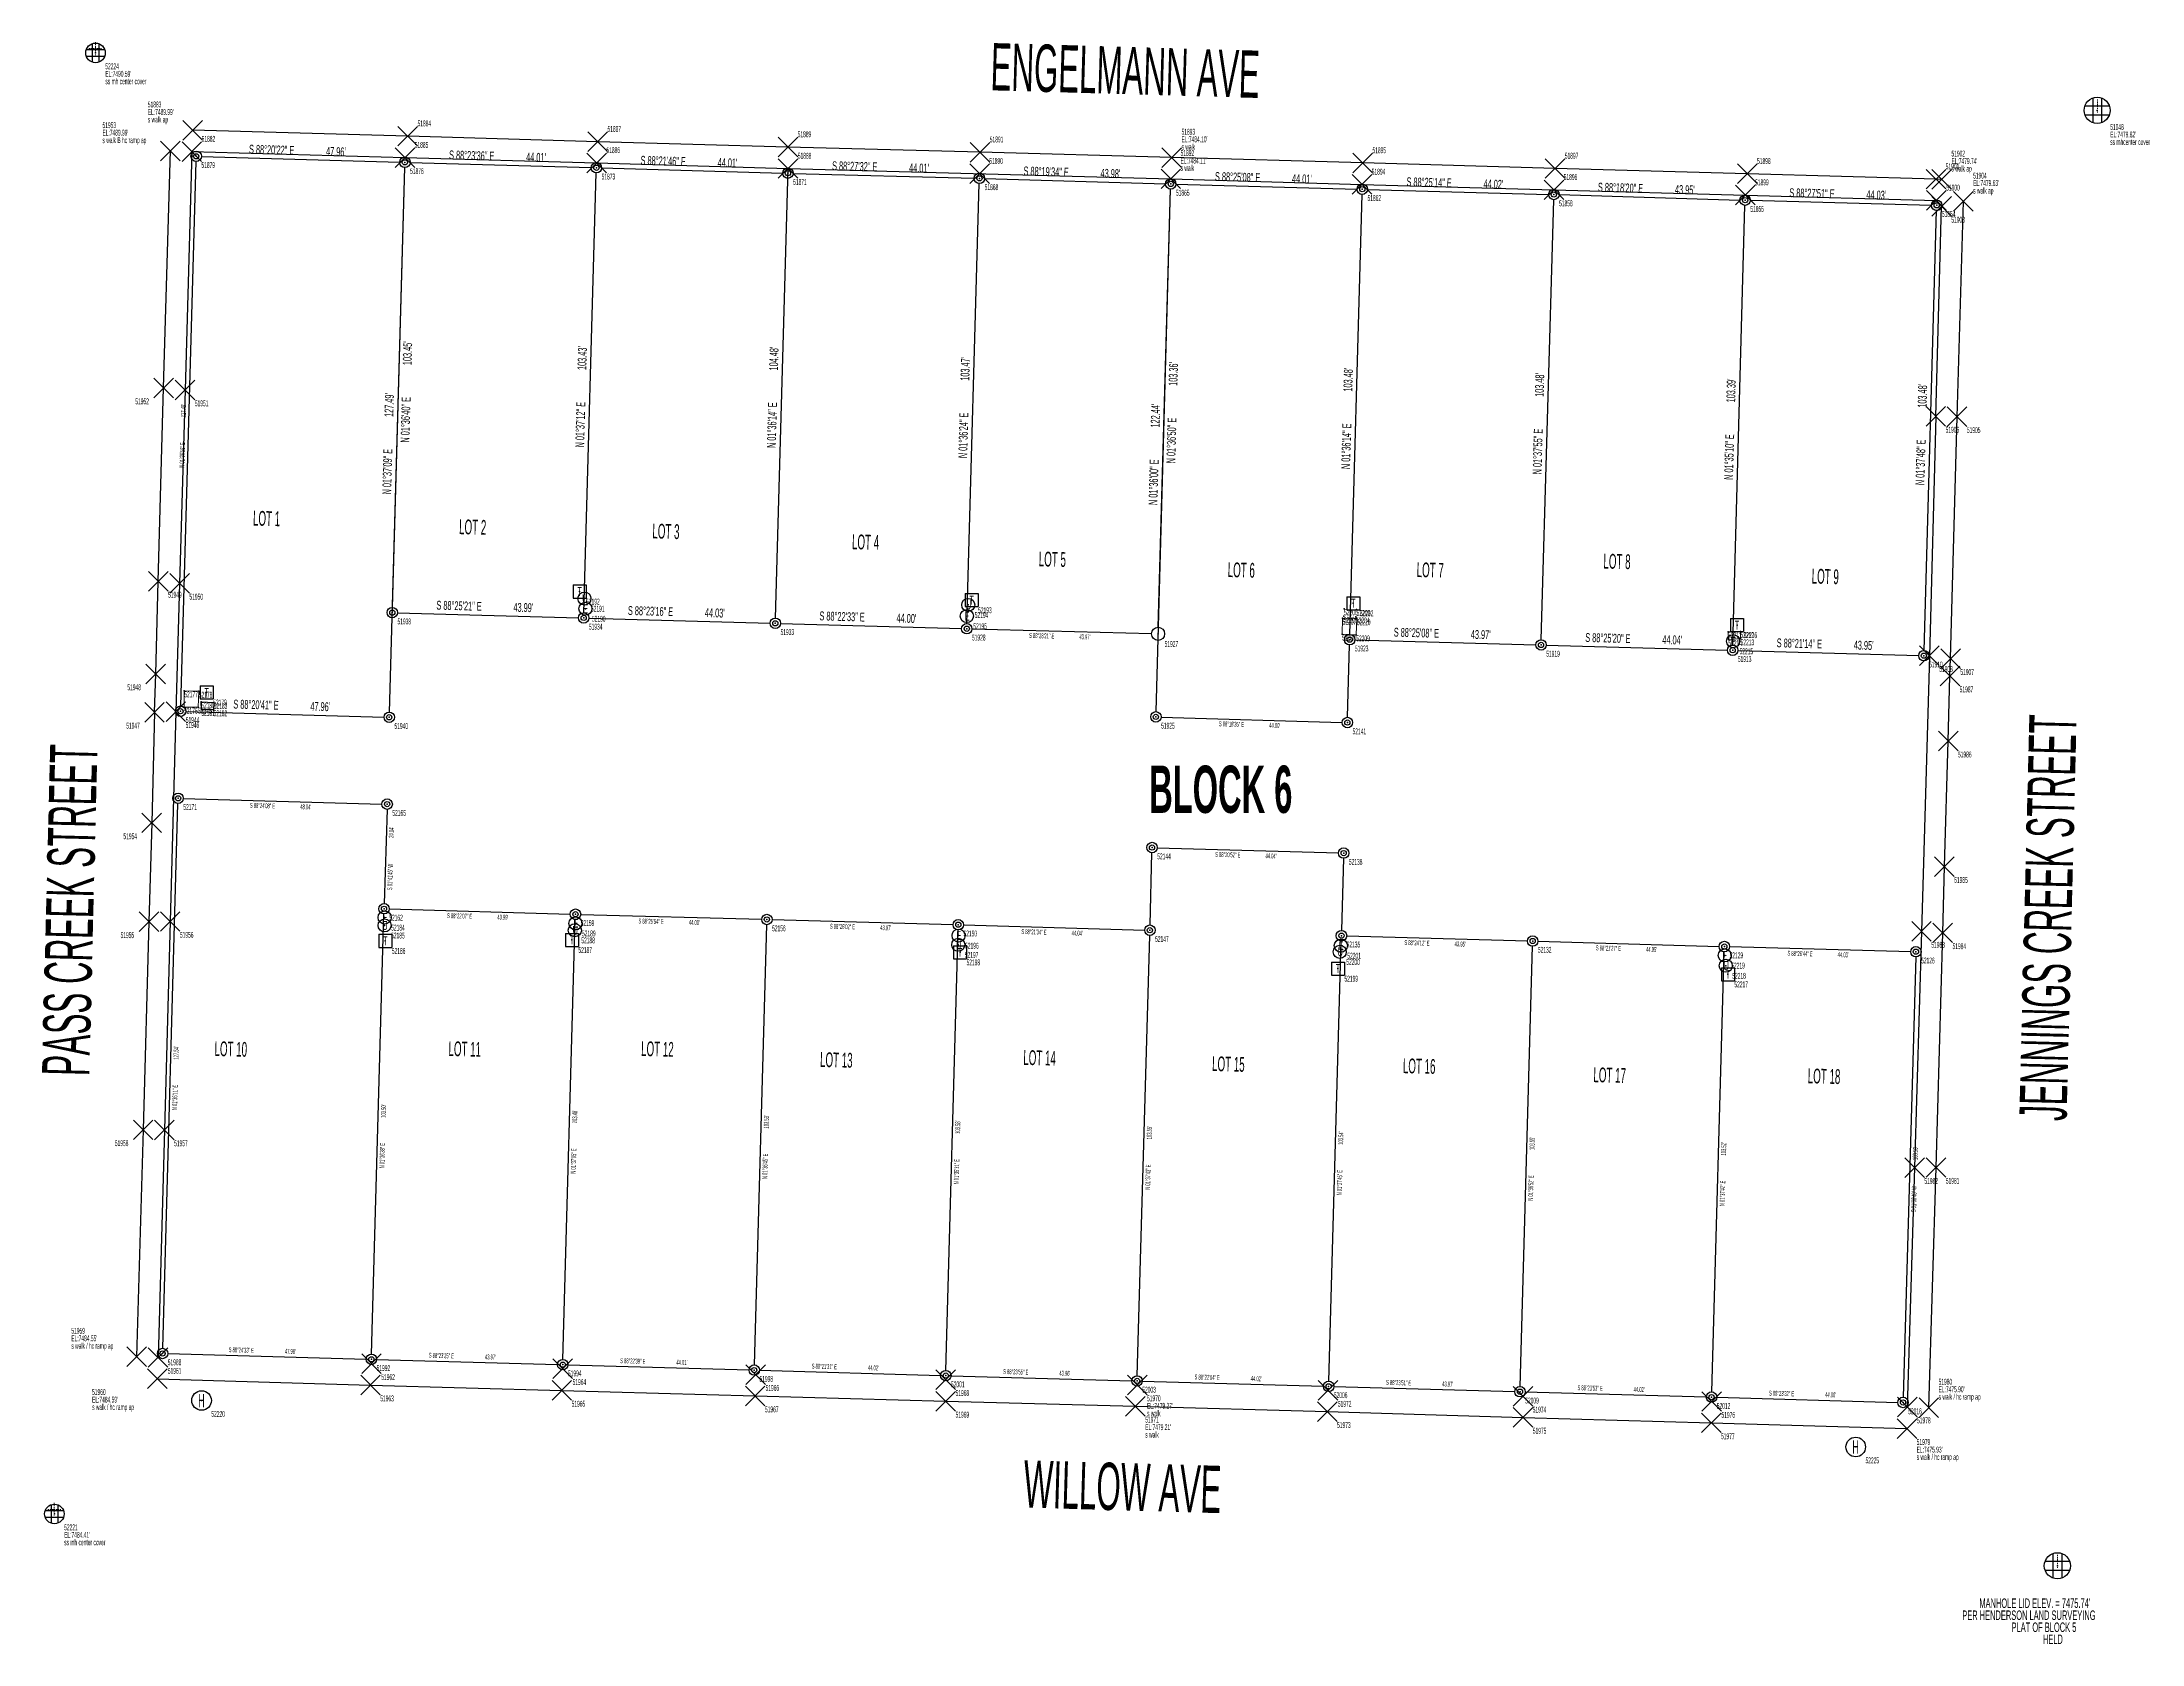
# Model space of a CAD drawing. Extents: x 2835785 to 2851632, y 1243954 to 1251877.
# Drawn here: x 2835785.4 to 2836267.8, y 1251336.3 to 1251704.2 of the extents above; entities that cross this region are included whole.
import ezdxf

# ---------------------------------------------------------------- set-up
doc = ezdxf.new("R2010")
doc.units = 0
doc.header["$MEASUREMENT"] = 0
doc.linetypes.add('Dash Med4', pattern=[0.25, 0.090426, -0.069149, 0.090426])
doc.layers.get('0').update_dxf_attribs({"true_color": 0x000000})
for name, color, linetype, true_color in [('Concrete', 7, 'Continuous', 0xc0c0c0), ('DESC', 3, 'Continuous', 0x00ff00), ('Easements', 5, 'Continuous', 0x0000ff), ('ELEV', 3, 'Continuous', 0x00ff00), ('Lot_Line', 3, 'Continuous', 0x00ff00), ('Point_Number', 3, 'Continuous', 0x00ff00), ('Points', 3, 'Continuous', 0x00ff00), ('Text', 5, 'Continuous', 0x0000ff), ('U-_UG_Power', 1, 'Continuous', 0xff0000), ('U-SS', 3, 'Continuous', 0x00ff00), ('U-Telephone', 7, 'Continuous', 0xff8000)]:
    doc.layers.add(name, color=color, linetype=linetype, true_color=true_color)
doc.styles.add('Arial47', font='arialbd.ttf', dxfattribs={"width": 0.383816, "height": 13.8})

# ---------------------------------------------------------------- blocks, each defined once
blk = doc.blocks.new('PT_CATCH_BASIN')
at = {"layer": 'Points', "color": 3, "linetype": 'ByBlock', "true_color": 0x00ff00}
for p, q in [((-0.47, 0.171), (0.47, 0.171)), ((-0.171, 0.47), (-0.171, -0.47)), ((0.171, 0.47), (0.171, -0.47)), ((-0.47, -0.171), (0.47, -0.171))]:
    blk.add_line(p, q, dxfattribs=at)
blk.add_circle((0, 0), 0.5, dxfattribs=at)
at = {"layer": 'Points'}
blk.add_point((0, 0), dxfattribs=at)
blk = doc.blocks.new('PT_CROSS')
at = {"layer": 'Easements', "color": 5, "linetype": 'Dash Med4', "lineweight": 15, "true_color": 0x0000ff}
for points in [[(-0.5, 0), (0.5, 0)], [(0, 0.5), (0, -0.5)]]:
    blk.add_lwpolyline(points, dxfattribs=at)
at = {"layer": 'Easements'}
blk.add_point((0, 0), dxfattribs=at)
blk = doc.blocks.new('PT_DBL_CIR_FILLED')
at = {"layer": 'Points', "color": 3, "linetype": 'ByBlock', "true_color": 0x00ff00}
for radius in [0.5, 0.25]:
    blk.add_circle((0, 0), radius, dxfattribs=at)
at = {"layer": 'Points'}
blk.add_point((0, 0), dxfattribs=at)
blk = doc.blocks.new('PT_X')
at = {"layer": 'Points', "color": 3, "linetype": 'ByBlock', "true_color": 0x00ff00}
for p, q in [((-0.5, 0.5), (0.5, -0.5)), ((-0.5, -0.5), (0.5, 0.5))]:
    blk.add_line(p, q, dxfattribs=at)
at = {"layer": 'Points'}
blk.add_point((0, 0), dxfattribs=at)
blk = doc.blocks.new('PT_CIRCLE')
at = {"layer": 'Points', "color": 3, "linetype": 'ByBlock', "true_color": 0x00ff00}
blk.add_circle((0, 0), 0.5, dxfattribs=at)
at = {"layer": 'Points'}
blk.add_point((0, 0), dxfattribs=at)
blk = doc.blocks.new('PT_NONE')
at = {"layer": 'Easements'}
blk.add_point((0, 0), dxfattribs=at)
blk = doc.blocks.new('PT_BOXED_T')
at = {"layer": 'Points', "color": 3, "linetype": 'ByBlock', "true_color": 0x00ff00}
for p, q in [((-0.5, 0.5), (-0.5, -0.5)), ((-0.5, 0.5), (0.5, 0.5)), ((0.5, 0.5), (0.5, -0.5)), ((-0.5, -0.5), (0.5, -0.5))]:
    blk.add_line(p, q, dxfattribs=at)
at = {"layer": 'Points'}
blk.add_point((0, 0), dxfattribs=at)
at = {"layer": 'Points', "color": 3, "true_color": 0x00ff00, "width": 0.495518}
blk.add_text('T', height=0.678, dxfattribs=at).set_placement((-0.17, -0.34, 7486.99))
blk = doc.blocks.new('PT_CIRCLED_E')
at = {"layer": 'Points', "color": 3, "linetype": 'ByBlock', "true_color": 0x00ff00}
blk.add_circle((0, 0), 0.5, dxfattribs=at)
at = {"layer": 'Points'}
blk.add_point((0, 0), dxfattribs=at)
at = {"layer": 'Points', "color": 3, "true_color": 0x00ff00, "width": 0.495518}
blk.add_text('E', height=0.678, dxfattribs=at).set_placement((-0.17, -0.34, 7472.13))
blk = doc.blocks.new('PT_CIRCLED_U')
at = {"layer": 'Points', "color": 3, "linetype": 'ByBlock', "true_color": 0x00ff00}
blk.add_circle((0, 0), 0.5, dxfattribs=at)
at = {"layer": 'Points'}
blk.add_point((0, 0), dxfattribs=at)
at = {"layer": 'Points', "color": 3, "true_color": 0x00ff00, "width": 0.495518}
blk.add_text('U', height=0.678, dxfattribs=at).set_placement((-0.17, -0.34, 7485.71))
blk = doc.blocks.new('PT_CIRCLED_H')
at = {"layer": 'Points', "color": 3, "linetype": 'ByBlock', "true_color": 0x00ff00}
blk.add_circle((0, 0), 0.5, dxfattribs=at)
at = {"layer": 'Points'}
blk.add_point((0, 0), dxfattribs=at)
at = {"layer": 'Points', "color": 3, "true_color": 0x00ff00, "width": 0.495518}
blk.add_text('H', height=0.678, dxfattribs=at).set_placement((-0.17, -0.34, 7483.64))

msp = doc.modelspace()

# ---------------------------------------------------------------- linework, layer by layer
at = {"layer": 'Concrete', "linetype": 'ByBlock', "ltscale": 30}
for p, q in [((2835869.42, 1251682.57, 7488.74), (2835820.01, 1251683.92, 7489.99)), ((2835913.06, 1251681.29, 7487.48), (2835869.42, 1251682.57, 7488.74)), ((2835956.75, 1251680.08, 7486.33), (2835913.06, 1251681.29, 7487.48)), ((2836000.88, 1251678.88, 7485.24), (2835956.75, 1251680.08, 7486.33)), ((2835813.35, 1251624.74, 7489.31), (2835814.9, 1251679.17, 7489.99)), ((2835819.83, 1251679.03, 7489.98), (2835818.27, 1251624.29, 7489.33)), ((2835819.83, 1251679.03, 7489.98), (2835868.78, 1251677.64, 7488.71)), ((2835868.78, 1251677.64, 7488.71), (2835912.82, 1251676.43, 7487.5)), ((2835912.82, 1251676.43, 7487.5), (2835956.78, 1251675.14, 7486.39)), ((2835956.78, 1251675.14, 7486.39), (2836044.71, 1251672.77, 7484.11)), ((2836044.93, 1251677.65, 7484.1), (2836000.88, 1251678.88, 7485.24)), ((2836088.79, 1251676.41, 7482.95), (2836044.93, 1251677.65, 7484.1)), ((2836132.97, 1251675.15, 7481.88), (2836088.79, 1251676.41, 7482.95)), ((2836177.14, 1251673.93, 7480.69), (2836132.97, 1251675.15, 7481.88)), ((2836044.71, 1251672.77, 7484.11), (2836088.62, 1251671.5, 7483)), ((2836088.62, 1251671.5, 7483), (2836132.72, 1251670.25, 7481.88)), ((2836132.72, 1251670.25, 7481.88), (2836176.69, 1251669.03, 7480.68)), ((2836220.47, 1251672.7, 7479.73), (2836177.14, 1251673.93, 7480.69)), ((2836221.79, 1251672.65, 7479.74), (2836220.47, 1251672.7, 7479.73)), ((2836176.69, 1251669.03, 7480.68), (2836220.59, 1251667.83, 7479.73)), ((2836220.45, 1251618.22, 7479.15), (2836221.77, 1251666.46, 7479.69)), ((2836225.34, 1251618.13, 7479.17), (2836226.77, 1251667.59, 7479.63)), ((2835812.12, 1251580.33, 7488.44), (2835813.35, 1251624.74, 7489.31)), ((2835818.27, 1251624.29, 7489.33), (2835817.02, 1251579.87, 7488.46)), ((2836220.45, 1251618.22, 7479.15), (2836218.98, 1251563.26, 7478.72)), ((2836223.84, 1251562.59, 7478.65), (2836225.34, 1251618.13, 7479.17)), ((2835811.52, 1251559.08, 7487.99), (2835812.12, 1251580.33, 7488.44)), ((2835817.02, 1251579.87, 7488.46), (2835816.15, 1251550.4, 7487.84)), ((2835811.25, 1251550.27, 7487.82), (2835811.52, 1251559.08, 7487.99)), ((2836218.98, 1251563.26, 7478.72), (2836217.16, 1251499.93, 7478.09)), ((2836223.68, 1251558.58, 7478.57), (2836223.84, 1251562.59, 7478.65)), ((2836223.3, 1251543.64, 7478.43), (2836223.68, 1251558.58, 7478.57)), ((2835811.25, 1251550.27, 7487.82), (2835810.61, 1251524.87, 7487.37)), ((2835816.15, 1251550.4, 7487.84), (2835814.84, 1251502.22, 7486.98)), ((2836222.42, 1251514.83, 7478.14), (2836223.3, 1251543.64, 7478.43)), ((2835810.61, 1251524.87, 7487.37), (2835809.96, 1251502.15, 7486.98)), ((2836222.04, 1251499.62, 7478.01), (2836222.42, 1251514.83, 7478.14)), ((2835809.96, 1251502.15, 7486.98), (2835808.64, 1251454.38, 7486)), ((2835814.84, 1251502.22, 7486.98), (2835813.51, 1251454.36, 7486.09)), ((2836217.16, 1251499.93, 7478.09), (2836215.57, 1251445.71, 7477.29)), ((2836220.5, 1251445.73, 7477.25), (2836222.04, 1251499.62, 7478.01)), ((2835808.64, 1251454.38, 7486), (2835807.15, 1251402.29, 7484.55)), ((2835813.51, 1251454.36, 7486.09), (2835812.06, 1251402.09, 7484.64)), ((2836215.57, 1251445.71, 7477.29), (2836213.89, 1251390.71, 7475.95)), ((2836218.84, 1251390.59, 7475.9), (2836220.5, 1251445.73, 7477.25)), ((2835811.91, 1251397.22, 7484.59), (2835860.87, 1251395.76, 7482.85)), ((2835860.87, 1251395.76, 7482.85), (2835904.82, 1251394.53, 7482)), ((2835904.82, 1251394.53, 7482), (2835949.24, 1251393.25, 7481.11)), ((2835949.24, 1251393.25, 7481.11), (2835993.02, 1251392.03, 7480.15)), ((2835993.02, 1251392.03, 7480.15), (2836036.59, 1251390.88, 7479.21)), ((2836036.59, 1251390.88, 7479.21), (2836080.66, 1251389.65, 7478.26)), ((2836080.66, 1251389.65, 7478.26), (2836125.62, 1251388.33, 7477.35)), ((2836125.62, 1251388.33, 7477.35), (2836168.86, 1251387.08, 7476.52)), ((2836168.86, 1251387.08, 7476.52), (2836213.8, 1251385.75, 7475.93))]:
    msp.add_line(p, q, dxfattribs=at)
at = {"layer": 'Lot_Line', "linetype": 'ByBlock', "ltscale": 30}
for p, q in [((2835817.27, 1251551.71, 7487.78), (2835820.8, 1251676.75, 7490.03)), ((2835822.03, 1251677.91, 7490.03), (2835867.57, 1251676.59, 7488.68)), ((2835865.21, 1251550.32, 7486.43), (2835868.74, 1251675.36, 7488.68)), ((2835865.9, 1251574.35, 7487.03), (2835868.74, 1251675.36, 7488.68)), ((2835869.97, 1251676.52, 7488.68), (2835911.56, 1251675.36, 7487.5)), ((2835913.96, 1251675.29, 7487.5), (2835955.56, 1251674.1, 7486.39)), ((2835953.89, 1251571.9, 7485.67), (2835956.78, 1251675.14, 7486.39)), ((2835909.87, 1251573.14, 7486.48), (2835912.73, 1251674.12, 7487.5)), ((2835957.95, 1251674.03, 7486.39), (2835999.55, 1251672.92, 7485.25)), ((2835997.88, 1251570.65, 7484.56), (2836000.71, 1251671.68, 7485.25)), ((2836001.94, 1251672.85, 7485.25), (2836043.51, 1251671.63, 7484.11)), ((2836041.32, 1251550.41, 7483.19), (2836044.67, 1251670.4, 7484.11)), ((2836041.84, 1251569.78, 7483.34), (2836044.67, 1251670.4, 7484.11)), ((2836045.9, 1251671.57, 7484.11), (2836087.5, 1251670.42, 7482.93)), ((2836089.9, 1251670.35, 7482.93), (2836131.51, 1251669.2, 7481.79)), ((2836085.84, 1251568.14, 7482.89), (2836088.67, 1251669.18, 7482.93)), ((2836129.79, 1251566.93, 7481.73), (2836132.67, 1251667.97, 7481.79)), ((2836133.91, 1251669.14, 7481.79), (2836175.44, 1251667.91, 7480.68)), ((2836173.81, 1251565.72, 7480.57), (2836176.61, 1251666.67, 7480.68)), ((2836177.84, 1251667.84, 7480.68), (2836219.45, 1251666.72, 7479.67)), ((2836217.74, 1251564.45, 7478.62), (2836220.62, 1251665.49, 7479.67)), ((2835867.07, 1251573.11, 7487.03), (2835908.64, 1251571.97, 7486.48)), ((2835911.04, 1251571.9, 7486.48), (2835952.66, 1251570.73, 7485.67)), ((2835955.06, 1251570.66, 7485.67), (2835996.64, 1251569.48, 7484.56)), ((2835999.04, 1251569.42, 7484.56), (2836040.29, 1251568.32, 7483.34)), ((2836085.3, 1251549.11, 7482.42), (2836085.77, 1251565.74, 7482.89)), ((2836087, 1251566.91, 7482.89), (2836128.56, 1251565.76, 7481.73)), ((2836130.96, 1251565.7, 7481.73), (2836172.58, 1251564.55, 7480.57)), ((2836174.98, 1251564.48, 7480.57), (2836216.51, 1251563.29, 7478.62)), ((2835818.44, 1251550.47, 7487.78), (2835863.97, 1251549.16, 7486.43)), ((2836042.49, 1251549.18, 7483.19), (2836084.07, 1251547.95, 7482.42)), ((2835817.87, 1251530.47, 7487.45), (2835863.49, 1251529.2, 7486.09)), ((2835813.14, 1251404.21, 7484.55), (2835816.64, 1251529.31, 7487.45)), ((2835864.66, 1251527.97, 7486.09), (2835864.01, 1251506.34, 7485.89)), ((2836039.94, 1251501.42, 7482.61), (2836040.37, 1251518, 7482.44)), ((2836041.6, 1251519.17, 7482.44), (2836083.22, 1251517.97, 7481.51)), ((2836084.39, 1251516.73, 7481.51), (2836083.95, 1251500.16, 7481.68)), ((2835861.1, 1251402.88, 7482.95), (2835863.95, 1251503.94, 7485.89)), ((2835865.18, 1251505.11, 7485.89), (2835906.75, 1251503.92, 7485.15)), ((2835905.06, 1251401.64, 7482.05), (2835907.91, 1251502.69, 7485.15)), ((2835909.15, 1251503.86, 7485.15), (2835950.74, 1251502.72, 7484.16)), ((2835949.06, 1251400.4, 7481.08), (2835951.9, 1251501.48, 7484.16)), ((2835953.13, 1251502.65, 7484.16), (2835994.69, 1251501.52, 7483.32)), ((2835997.09, 1251501.45, 7483.32), (2836038.71, 1251500.26, 7482.61)), ((2835993.05, 1251399.14, 7480.17), (2835995.86, 1251500.28, 7483.32)), ((2836037, 1251397.91, 7479.25), (2836039.88, 1251499.02, 7482.61)), ((2836081.01, 1251396.66, 7478.26), (2836083.88, 1251497.76, 7481.68)), ((2836085.11, 1251498.92, 7481.68), (2836126.64, 1251497.77, 7480.66)), ((2836124.96, 1251395.43, 7477.4), (2836127.81, 1251496.53, 7480.66)), ((2836129.04, 1251497.7, 7480.66), (2836170.67, 1251496.5, 7479.91)), ((2836173.07, 1251496.44, 7479.91), (2836214.68, 1251495.31, 7478.02)), ((2836168.96, 1251394.19, 7476.59), (2836171.84, 1251495.27, 7479.91)), ((2836215.85, 1251494.08, 7478.02), (2836212.95, 1251392.96, 7475.92)), ((2835814.3, 1251402.98, 7484.55), (2835859.87, 1251401.71, 7482.95)), ((2835862.27, 1251401.65, 7482.95), (2835903.83, 1251400.48, 7482.05)), ((2835906.23, 1251400.41, 7482.05), (2835947.82, 1251399.23, 7481.08)), ((2835950.22, 1251399.16, 7481.08), (2835991.82, 1251397.97, 7480.17)), ((2835994.22, 1251397.9, 7480.17), (2836035.77, 1251396.74, 7479.25)), ((2836038.17, 1251396.68, 7479.25), (2836079.77, 1251395.49, 7478.26)), ((2836082.17, 1251395.42, 7478.26), (2836123.73, 1251394.26, 7477.4)), ((2836126.13, 1251394.19, 7477.4), (2836167.73, 1251393.03, 7476.59)), ((2836170.13, 1251392.96, 7476.59), (2836211.71, 1251391.79, 7475.92))]:
    msp.add_line(p, q, dxfattribs=at)
at = {"layer": 'U-_UG_Power', "linetype": 'ByBlock', "lineweight": 13, "ltscale": 30}
for p, q in [((2836084.07, 1251568.24, 7482.67), (2836084.19, 1251571.89, 7482.79)), ((2836084.19, 1251571.89, 7482.79), (2836087.46, 1251571.77, 7482.67)), ((2836087.46, 1251571.77, 7482.67), (2836087.31, 1251568.05, 7482.65)), ((2836172.71, 1251568.75, 7480.4), (2836175.57, 1251568.85, 7480.41)), ((2836172.8, 1251566.99, 7480.37), (2836172.71, 1251568.75, 7480.4)), ((2836175.57, 1251568.85, 7480.41), (2836175.61, 1251567.15, 7480.23)), ((2836087.31, 1251568.05, 7482.65), (2836084.07, 1251568.24, 7482.67)), ((2836175.61, 1251567.15, 7480.23), (2836172.8, 1251566.99, 7480.37)), ((2835818.04, 1251551.44, 7487.31), (2835818.09, 1251555.19, 7487.32)), ((2835818.09, 1251555.19, 7487.32), (2835821.42, 1251555.12, 7487.1)), ((2835821.42, 1251555.12, 7487.1), (2835821.29, 1251551.43, 7487.22)), ((2835821.29, 1251551.43, 7487.22), (2835818.04, 1251551.44, 7487.31))]:
    msp.add_line(p, q, dxfattribs=at)
at = {"layer": 'U-Telephone', "linetype": 'ByBlock', "lineweight": 25, "ltscale": 30}
for p, q in [((2835822.01, 1251550.93, 7487.47), (2835821.99, 1251552.66, 7487.11)), ((2835821.99, 1251552.66, 7487.11), (2835824.85, 1251552.54, 7487.49)), ((2835824.83, 1251550.86, 7487.5), (2835822.01, 1251550.93, 7487.47)), ((2835824.85, 1251552.54, 7487.49), (2835824.83, 1251550.86, 7487.5))]:
    msp.add_line(p, q, dxfattribs=at)

# ---------------------------------------------------------------- block references
at = {"layer": 'Points'}
for name, p, xscale, yscale in [('PT_CATCH_BASIN', (2835797.7, 1251701.69, 7490.59), 4.5, 4.5), ('PT_CROSS', (2835797.68, 1251702.69, 7490.61), 3.000000044703484, 3.000000044703484), ('PT_CATCH_BASIN', (2836257.51, 1251688.5, 7479.82), 6.000000089406967, 6.000000089406967), ('PT_CROSS', (2836257.57, 1251689.51, 7479.86), 3.000000044703484, 3.000000044703484), ('PT_X', (2835820.01, 1251683.92, 7489.99), 4.500000178813934, 4.500000178813934), ('PT_X', (2835869.42, 1251682.57, 7488.74), 4.500000178813934, 4.500000178813934), ('PT_X', (2835814.9, 1251679.17, 7489.99), 4.500000178813934, 4.500000178813934), ('PT_X', (2835819.83, 1251679.03, 7489.98), 4.500000178813934, 4.500000178813934), ('PT_X', (2835868.78, 1251677.64, 7488.71), 4.500000178813934, 4.500000178813934), ('PT_X', (2835913.06, 1251681.29, 7487.48), 4.500000178813934, 4.500000178813934), ('PT_X', (2835956.75, 1251680.08, 7486.33), 4.500000178813934, 4.500000178813934), ('PT_X', (2836000.88, 1251678.88, 7485.24), 4.500000178813934, 4.500000178813934), ('PT_X', (2836044.93, 1251677.65, 7484.1), 4.500000178813934, 4.500000178813934), ('PT_DBL_CIR_FILLED', (2835820.83, 1251677.95, 7490.03), 2.39999994635582, 2.39999994635582), ('PT_DBL_CIR_FILLED', (2835868.77, 1251676.56, 7488.68), 2.39999994635582, 2.39999994635582), ('PT_X', (2835912.82, 1251676.43, 7487.5), 4.500000178813934, 4.500000178813934), ('PT_DBL_CIR_FILLED', (2835912.76, 1251675.32, 7487.5), 2.39999994635582, 2.39999994635582), ('PT_X', (2835956.78, 1251675.14, 7486.39), 4.500000178813934, 4.500000178813934), ('PT_DBL_CIR_FILLED', (2835956.76, 1251674.07, 7486.39), 2.39999994635582, 2.39999994635582), ('PT_X', (2836000.78, 1251673.96, 7485.25), 4.500000178813934, 4.500000178813934), ('PT_X', (2836044.71, 1251672.77, 7484.11), 4.500000178813934, 4.500000178813934), ('PT_X', (2836088.79, 1251676.41, 7482.95), 4.500000178813934, 4.500000178813934), ('PT_X', (2836132.97, 1251675.15, 7481.88), 4.500000178813934, 4.500000178813934), ('PT_X', (2836177.14, 1251673.93, 7480.69), 4.500000178813934, 4.500000178813934), ('PT_X', (2836220.47, 1251672.7, 7479.73), 4.500000178813934, 4.500000178813934), ('PT_X', (2836221.79, 1251672.65, 7479.74), 4.500000178813934, 4.500000178813934), ('PT_DBL_CIR_FILLED', (2836000.75, 1251672.88, 7485.25), 2.39999994635582, 2.39999994635582), ('PT_DBL_CIR_FILLED', (2836044.7, 1251671.6, 7484.11), 2.39999994635582, 2.39999994635582), ('PT_X', (2836088.62, 1251671.5, 7483), 4.500000178813934, 4.500000178813934), ('PT_DBL_CIR_FILLED', (2836088.7, 1251670.38, 7482.93), 2.39999994635582, 2.39999994635582), ('PT_X', (2836132.72, 1251670.25, 7481.88), 4.500000178813934, 4.500000178813934), ('PT_DBL_CIR_FILLED', (2836132.71, 1251669.17, 7481.79), 2.39999994635582, 2.39999994635582), ('PT_X', (2836176.69, 1251669.03, 7480.68), 4.500000178813934, 4.500000178813934), ('PT_X', (2836220.59, 1251667.83, 7479.73), 4.500000178813934, 4.500000178813934), ('PT_X', (2836226.77, 1251667.59, 7479.63), 4.500000178813934, 4.500000178813934), ('PT_DBL_CIR_FILLED', (2836176.64, 1251667.87, 7480.68), 2.39999994635582, 2.39999994635582), ('PT_DBL_CIR_FILLED', (2836220.65, 1251666.69, 7479.67), 2.39999994635582, 2.39999994635582), ('PT_X', (2836221.77, 1251666.46, 7479.69), 4.500000178813934, 4.500000178813934), ('PT_X', (2835813.35, 1251624.74, 7489.31), 4.500000178813934, 4.500000178813934), ('PT_X', (2835818.27, 1251624.29, 7489.33), 4.500000178813934, 4.500000178813934), ('PT_X', (2836220.45, 1251618.22, 7479.15), 4.500000178813934, 4.500000178813934), ('PT_X', (2836225.34, 1251618.13, 7479.17), 4.500000178813934, 4.500000178813934), ('PT_X', (2835812.12, 1251580.33, 7488.44), 4.500000178813934, 4.500000178813934), ('PT_X', (2835817.02, 1251579.87, 7488.46), 4.500000178813934, 4.500000178813934), ('PT_BOXED_T', (2835908.91, 1251578, 7486.14), 3.000000044703484, 3.000000044703484), ('PT_DBL_CIR_FILLED', (2835865.87, 1251573.15, 7487.03), 2.39999994635582, 2.39999994635582), ('PT_CIRCLED_U', (2835910.01, 1251576.37, 7486.32), 3.000000044703484, 3.000000044703484), ('PT_DBL_CIR_FILLED', (2835909.84, 1251571.94, 7486.48), 2.39999994635582, 2.39999994635582), ('PT_CIRCLED_E', (2835910.24, 1251574.05, 7486.23), 3.000000044703484, 3.000000044703484), ('PT_CIRCLED_E', (2835997.85, 1251572.35, 7484.43), 3.000000044703484, 3.000000044703484), ('PT_CIRCLED_U', (2835998.17, 1251574.93, 7484.34), 3.000000044703484, 3.000000044703484), ('PT_BOXED_T', (2835998.95, 1251576.02, 7484.33), 3.000000044703484, 3.000000044703484), ('PT_NONE', (2836084.52, 1251574.04, 7482.88), 0.0001, 0.0001), ('PT_BOXED_T', (2836086.64, 1251575.31, 7482.76), 3.000000044703484, 3.000000044703484), ('PT_NONE', (2836087.4, 1251573.9, 7482.74), 0.0001, 0.0001), ('PT_DBL_CIR_FILLED', (2835953.86, 1251570.7, 7485.67), 2.39999994635582, 2.39999994635582), ('PT_DBL_CIR_FILLED', (2835997.84, 1251569.45, 7484.56), 2.39999994635582, 2.39999994635582), ('PT_CIRCLE', (2836041.79, 1251568.28, 7483.34), 3, 3), ('PT_NONE', (2836084.19, 1251571.89, 7482.79), 0.0001, 0.0001), ('PT_NONE', (2836084.45, 1251572.32, 7482.82), 0.0001, 0.0001), ('PT_NONE', (2836087.25, 1251572.17, 7482.87), 0.0001, 0.0001), ('PT_NONE', (2836087.46, 1251571.77, 7482.67), 0.0001, 0.0001), ('PT_NONE', (2836172.71, 1251568.75, 7480.4), 0.0001, 0.0001), ('PT_BOXED_T', (2836174.79, 1251570.29, 7480.37), 3.000000044703484, 3.000000044703484), ('PT_NONE', (2836175.57, 1251568.85, 7480.41), 0.0001, 0.0001), ('PT_NONE', (2836084.07, 1251568.24, 7482.67), 0.0001, 0.0001), ('PT_DBL_CIR_FILLED', (2836085.8, 1251566.94, 7482.89), 2.39999994635582, 2.39999994635582), ('PT_NONE', (2836087.31, 1251568.05, 7482.65), 0.0001, 0.0001), ('PT_DBL_CIR_FILLED', (2836129.76, 1251565.73, 7481.73), 2.39999994635582, 2.39999994635582), ('PT_CIRCLED_E', (2836173.87, 1251566.59, 7481.41), 3.000000044703484, 3.000000044703484), ('PT_DBL_CIR_FILLED', (2836173.78, 1251564.52, 7480.57), 2.39999994635582, 2.39999994635582), ('PT_NONE', (2836172.8, 1251566.99, 7480.37), 0.0001, 0.0001), ('PT_NONE', (2836175.61, 1251567.15, 7480.23), 0.0001, 0.0001), ('PT_DBL_CIR_FILLED', (2836217.71, 1251563.26, 7478.62), 2.39999994635582, 2.39999994635582), ('PT_X', (2836218.98, 1251563.26, 7478.72), 4.500000178813934, 4.500000178813934), ('PT_X', (2836223.84, 1251562.59, 7478.65), 4.500000178813934, 4.500000178813934), ('PT_X', (2835811.52, 1251559.08, 7487.99), 4.500000178813934, 4.500000178813934), ('PT_X', (2836223.68, 1251558.58, 7478.57), 4.500000178813934, 4.500000178813934), ('PT_NONE', (2835818.09, 1251555.19, 7487.32), 0.0001, 0.0001), ('PT_NONE', (2835821.42, 1251555.12, 7487.1), 0.0001, 0.0001), ('PT_BOXED_T', (2835823.23, 1251554.84, 7486.99), 3.000000044703484, 3.000000044703484), ('PT_X', (2835811.25, 1251550.27, 7487.82), 4.500000178813934, 4.500000178813934), ('PT_X', (2835816.15, 1251550.4, 7487.84), 4.500000178813934, 4.500000178813934), ('PT_DBL_CIR_FILLED', (2835817.24, 1251550.51, 7487.78), 2.39999994635582, 2.39999994635582), ('PT_NONE', (2835818.04, 1251551.44, 7487.31), 0.0001, 0.0001), ('PT_NONE', (2835821.29, 1251551.43, 7487.22), 0.0001, 0.0001), ('PT_NONE', (2835821.99, 1251552.66, 7487.11), 0.0001, 0.0001), ('PT_NONE', (2835822.01, 1251550.93, 7487.47), 0.0001, 0.0001), ('PT_NONE', (2835824.83, 1251550.86, 7487.5), 0.0001, 0.0001), ('PT_NONE', (2835824.85, 1251552.54, 7487.49), 0.0001, 0.0001), ('PT_DBL_CIR_FILLED', (2835865.17, 1251549.12, 7486.43), 2.39999994635582, 2.39999994635582), ('PT_DBL_CIR_FILLED', (2836041.29, 1251549.21, 7483.19), 2.39999994635582, 2.39999994635582), ('PT_DBL_CIR_FILLED', (2836085.27, 1251547.91, 7482.42), 2.39999994635582, 2.39999994635582), ('PT_X', (2836223.3, 1251543.64, 7478.43), 4.500000178813934, 4.500000178813934), ('PT_DBL_CIR_FILLED', (2835816.67, 1251530.51, 7487.45), 2.39999994635582, 2.39999994635582), ('PT_DBL_CIR_FILLED', (2835864.69, 1251529.17, 7486.09), 2.39999994635582, 2.39999994635582), ('PT_X', (2835810.61, 1251524.87, 7487.37), 4.500000178813934, 4.500000178813934), ('PT_DBL_CIR_FILLED', (2836040.4, 1251519.2, 7482.44), 2.39999994635582, 2.39999994635582), ('PT_DBL_CIR_FILLED', (2836084.42, 1251517.93, 7481.51), 2.39999994635582, 2.39999994635582), ('PT_X', (2836222.42, 1251514.83, 7478.14), 4.500000178813934, 4.500000178813934), ('PT_DBL_CIR_FILLED', (2835863.98, 1251505.14, 7485.89), 2.39999994635582, 2.39999994635582), ('PT_X', (2835809.96, 1251502.15, 7486.98), 4.500000178813934, 4.500000178813934), ('PT_X', (2835814.84, 1251502.22, 7486.98), 4.500000178813934, 4.500000178813934), ('PT_CIRCLED_U', (2835864.11, 1251501.32, 7485.71), 3.000000044703484, 3.000000044703484), ('PT_CIRCLED_E', (2835864.12, 1251503.14, 7485.6), 3.000000044703484, 3.000000044703484), ('PT_CIRCLED_U', (2835907.8, 1251500.2, 7484.95), 3.000000044703484, 3.000000044703484), ('PT_CIRCLED_E', (2835907.96, 1251501.79, 7484.87), 3.000000044703484, 3.000000044703484), ('PT_DBL_CIR_FILLED', (2835907.95, 1251503.89, 7485.15), 2.39999994635582, 2.39999994635582), ('PT_DBL_CIR_FILLED', (2835951.93, 1251502.68, 7484.16), 2.39999994635582, 2.39999994635582), ('PT_DBL_CIR_FILLED', (2835995.89, 1251501.48, 7483.32), 2.39999994635582, 2.39999994635582), ('PT_DBL_CIR_FILLED', (2836039.91, 1251500.22, 7482.61), 2.39999994635582, 2.39999994635582), ('PT_X', (2836217.16, 1251499.93, 7478.09), 4.500000178813934, 4.500000178813934), ('PT_X', (2836222.04, 1251499.62, 7478.01), 4.500000178813934, 4.500000178813934), ('PT_BOXED_T', (2835864.27, 1251497.78, 7485.48), 3.000000044703484, 3.000000044703484), ('PT_BOXED_T', (2835907.13, 1251497.99, 7484.7), 3.000000044703484, 3.000000044703484), ('PT_CIRCLED_U', (2835995.89, 1251496.88, 7483.06), 3.000000044703484, 3.000000044703484), ('PT_CIRCLED_E', (2835995.96, 1251498.98, 7483.1), 3.000000044703484, 3.000000044703484), ('PT_BOXED_T', (2835996.29, 1251495.14, 7482.96), 3.000000044703484, 3.000000044703484), ('PT_CIRCLED_U', (2836083.53, 1251495.25, 7481.11), 3.000000044703484, 3.000000044703484), ('PT_CIRCLED_E', (2836083.77, 1251496.67, 7480.96), 3.000000044703484, 3.000000044703484), ('PT_DBL_CIR_FILLED', (2836083.91, 1251498.96, 7481.68), 2.39999994635582, 2.39999994635582), ('PT_DBL_CIR_FILLED', (2836127.84, 1251497.73, 7480.66), 2.39999994635582, 2.39999994635582), ('PT_CIRCLED_E', (2836171.95, 1251494.42, 7479.62), 3.000000044703484, 3.000000044703484), ('PT_DBL_CIR_FILLED', (2836171.87, 1251496.47, 7479.91), 2.39999994635582, 2.39999994635582), ('PT_DBL_CIR_FILLED', (2836215.88, 1251495.28, 7478.02), 2.39999994635582, 2.39999994635582), ('PT_BOXED_T', (2836083.1, 1251491.41, 7481.03), 3.000000044703484, 3.000000044703484), ('PT_CIRCLED_U', (2836172.19, 1251492.06, 7479.59), 3.000000044703484, 3.000000044703484), ('PT_BOXED_T', (2836172.68, 1251490.1, 7479.58), 3.000000044703484, 3.000000044703484), ('PT_X', (2835808.64, 1251454.38, 7486), 4.500000178813934, 4.500000178813934), ('PT_X', (2835813.51, 1251454.36, 7486.09), 4.500000178813934, 4.500000178813934), ('PT_X', (2836215.57, 1251445.71, 7477.29), 4.500000178813934, 4.500000178813934), ('PT_X', (2836220.5, 1251445.73, 7477.25), 4.500000178813934, 4.500000178813934), ('PT_X', (2835807.15, 1251402.29, 7484.55), 4.500000178813934, 4.500000178813934), ('PT_X', (2835812.06, 1251402.09, 7484.64), 4.500000178813934, 4.500000178813934), ('PT_X', (2835811.91, 1251397.22, 7484.59), 4.500000178813934, 4.500000178813934), ('PT_DBL_CIR_FILLED', (2835813.1, 1251403.01, 7484.55), 2.39999994635582, 2.39999994635582), ('PT_X', (2835861.1, 1251400.65, 7483), 4.500000178813934, 4.500000178813934), ('PT_DBL_CIR_FILLED', (2835861.07, 1251401.68, 7482.95), 2.39999994635582, 2.39999994635582), ('PT_X', (2835905.04, 1251399.51, 7482.04), 4.500000178813934, 4.500000178813934), ('PT_DBL_CIR_FILLED', (2835905.03, 1251400.45, 7482.05), 2.39999994635582, 2.39999994635582), ('PT_X', (2835949.37, 1251398.17, 7481.17), 4.500000178813934, 4.500000178813934), ('PT_DBL_CIR_FILLED', (2835949.02, 1251399.2, 7481.08), 2.39999994635582, 2.39999994635582), ('PT_X', (2835860.87, 1251395.76, 7482.85), 4.500000178813934, 4.500000178813934), ('PT_X', (2835904.82, 1251394.53, 7482), 4.500000178813934, 4.500000178813934), ('PT_X', (2835949.24, 1251393.25, 7481.11), 4.500000178813934, 4.500000178813934), ('PT_X', (2835993.02, 1251396.99, 7480.22), 4.500000178813934, 4.500000178813934), ('PT_DBL_CIR_FILLED', (2835993.02, 1251397.94, 7480.17), 2.39999994635582, 2.39999994635582), ('PT_X', (2836037, 1251395.79, 7479.27), 4.500000178813934, 4.500000178813934), ('PT_DBL_CIR_FILLED', (2836036.97, 1251396.71, 7479.25), 2.39999994635582, 2.39999994635582), ('PT_X', (2836080.84, 1251394.52, 7478.31), 4.500000178813934, 4.500000178813934), ('PT_DBL_CIR_FILLED', (2836080.97, 1251395.46, 7478.26), 2.39999994635582, 2.39999994635582), ('PT_X', (2836125.6, 1251393.2, 7477.39), 4.500000178813934, 4.500000178813934), ('PT_DBL_CIR_FILLED', (2836124.93, 1251394.23, 7477.4), 2.39999994635582, 2.39999994635582), ('PT_CIRCLED_H', (2835822.06, 1251392.21, 7483.64), 4.500000178813934, 4.500000178813934), ('PT_X', (2835993.02, 1251392.03, 7480.15), 4.500000178813934, 4.500000178813934), ('PT_X', (2836036.59, 1251390.88, 7479.21), 4.500000178813934, 4.500000178813934), ('PT_X', (2836080.66, 1251389.65, 7478.26), 4.500000178813934, 4.500000178813934), ('PT_X', (2836125.62, 1251388.33, 7477.35), 4.500000178813934, 4.500000178813934), ('PT_X', (2836168.96, 1251391.98, 7476.57), 4.500000178813934, 4.500000178813934), ('PT_DBL_CIR_FILLED', (2836168.93, 1251393, 7476.59), 2.39999994635582, 2.39999994635582), ('PT_X', (2836213.89, 1251390.71, 7475.95), 4.500000178813934, 4.500000178813934), ('PT_DBL_CIR_FILLED', (2836212.91, 1251391.76, 7475.92), 2.39999994635582, 2.39999994635582), ('PT_X', (2836218.84, 1251390.59, 7475.9), 4.500000178813934, 4.500000178813934), ('PT_X', (2836168.86, 1251387.08, 7476.52), 4.500000178813934, 4.500000178813934), ('PT_X', (2836213.8, 1251385.75, 7475.93), 4.500000178813934, 4.500000178813934), ('PT_CIRCLED_H', (2836202.05, 1251381.54, 7475.89), 4.500000178813934, 4.500000178813934), ('PT_CATCH_BASIN', (2835788.25, 1251366.16, 7484.41), 4.5, 4.5), ('PT_CROSS', (2835788.21, 1251367.19, 7484.42), 3.000000044703484, 3.000000044703484), ('PT_CATCH_BASIN', (2836248.37, 1251354.26, 7475.69), 6.000000089406967, 6.000000089406967), ('PT_CROSS', (2836248.43, 1251355.29, 7475.69), 3.000000044703484, 3.000000044703484)]:
    msp.add_blockref(name, p, dxfattribs=dict(at, xscale=xscale, yscale=yscale))

# ---------------------------------------------------------------- texts
at = {"width": 0.49329}
for s, p in [('ss mhcenter cover', (2836260.51, 1251680.55, 7479.82)), ("EL:7479.82'", (2836260.51, 1251682.27, 7479.82))]:
    msp.add_text(s, height=1.3583, dxfattribs=at).set_placement(p)
at = {"layer": 'DESC', "width": 0.49329}
for s, height, p in [('ss mh center cover', 1.3583, (2835799.95, 1251694.49, 7490.59)), ('s walk ap', 1.358, (2835809.71, 1251685.72, 7489.99)), ('s walk B hc ramp ap', 1.3583, (2835799.3, 1251680.97, 7489.99)), ('s walk', 1.358, (2836047.18, 1251679.45, 7484.1)), ('s walk', 1.358, (2836046.96, 1251674.57, 7484.11)), ('s walk ap', 1.358, (2836224.04, 1251674.45, 7479.74)), ('s walk ap', 1.358, (2836229.02, 1251669.39, 7479.63)), ('s walk / hc ramp ap', 1.3583, (2835792.15, 1251404.09, 7484.55)), ('s walk / hc ramp ap', 1.3583, (2835796.91, 1251390.02, 7484.59)), ('s walk', 1.358, (2836039.25, 1251388.59, 7479.27)), ('s walk / hc ramp ap', 1.3583, (2836221.09, 1251392.39, 7475.9)), ('s walk', 1.358, (2836038.84, 1251383.68, 7479.21)), ('s walk / hc ramp ap', 1.3583, (2836216.05, 1251378.55, 7475.93)), ('ss mh center cover', 1.3583, (2835790.5, 1251358.96, 7484.41))]:
    msp.add_text(s, height=height, dxfattribs=at).set_placement(p)
at = {"layer": 'ELEV', "width": 0.49329}
for s, p in [("EL:7490.59'", (2835799.95, 1251696.21, 7490.59)), ("EL:7489.99'", (2835799.3, 1251682.7, 7489.99)), ("EL:7489.99'", (2835809.71, 1251687.45, 7489.99)), ("EL:7484.10'", (2836047.18, 1251681.17, 7484.1)), ("EL:7484.11'", (2836046.96, 1251676.29, 7484.11)), ("EL:7479.74'", (2836224.04, 1251676.18, 7479.74)), ("EL:7479.63'", (2836229.02, 1251671.12, 7479.63)), ("EL:7484.55'", (2835792.15, 1251405.82, 7484.55)), ("EL:7475.90'", (2836221.09, 1251394.11, 7475.9)), ("EL:7484.59'", (2835796.91, 1251391.74, 7484.59)), ("EL:7479.27'", (2836039.25, 1251390.31, 7479.27)), ("EL:7479.21'", (2836038.84, 1251385.41, 7479.21)), ("EL:7475.93'", (2836216.05, 1251380.27, 7475.93)), ("EL:7484.41'", (2835790.5, 1251360.68, 7484.41))]:
    msp.add_text(s, height=1.3583, dxfattribs=at).set_placement(p)
at = {"layer": 'Lot_Line'}
for s, height, rotation, width, p in [('S 88%%D20\'22" E', 2.0367, 358.3395, 0.494032, (2835832.94, 1251678.58)), ("47.96'", 2.037, 358.3395, 0.494032, (2835850.63, 1251678.07)), ('S 88%%D23\'36" E', 2.0367, 358.3933, 0.494032, (2835878.9, 1251677.26)), ("44.01'", 2.037, 358.3933, 0.494032, (2835896.6, 1251676.76)), ('S 88%%D21\'46" E', 2.0367, 358.3629, 0.494032, (2835922.89, 1251676.02)), ("44.01'", 2.037, 358.3629, 0.494032, (2835940.59, 1251675.51)), ('S 88%%D27\'32" E', 2.0367, 358.459, 0.494032, (2835966.88, 1251674.78)), ("44.01'", 2.037, 358.459, 0.494032, (2835984.58, 1251674.3)), ('S 88%%D19\'34" E', 2.0367, 358.3261, 0.494032, (2836010.86, 1251673.57)), ("43.98'", 2.037, 358.3261, 0.494032, (2836028.55, 1251673.05)), ('S 88%%D25\'08" E', 2.0367, 358.4189, 0.494032, (2836054.84, 1251672.3)), ("44.01'", 2.037, 358.4189, 0.494032, (2836072.53, 1251671.81)), ('S 88%%D25\'14" E', 2.0367, 358.4206, 0.494032, (2836098.84, 1251671.09)), ("44.02'", 2.037, 358.4206, 0.494032, (2836116.53, 1251670.6)), ('S 88%%D18\'20" E', 2.0367, 358.3055, 0.494032, (2836142.81, 1251669.86)), ("43.95'", 2.037, 358.3055, 0.494032, (2836160.5, 1251669.33)), ('S 88%%D27\'51" E', 2.0367, 358.4643, 0.494032, (2836186.78, 1251668.58)), ("44.03'", 2.037, 358.4643, 0.494032, (2836204.47, 1251668.11)), ("103.45'", 2.037, 88.3889, 0.494032, (2835870.29, 1251629.96)), ("103.43'", 2.037, 88.3799, 0.494032, (2835910.43, 1251628.85)), ("104.48'", 2.037, 88.3962, 0.494032, (2835954.46, 1251628.73)), ("103.47'", 2.037, 88.3933, 0.494032, (2835998.42, 1251626.38)), ("103.36'", 2.037, 88.3862, 0.494032, (2836046.22, 1251625.2)), ("103.48'", 2.037, 88.3962, 0.494032, (2836086.38, 1251623.88)), ("103.48'", 2.037, 88.3679, 0.494032, (2836130.36, 1251622.67)), ("127.49'", 2.037, 88.3808, 0.494032, (2835866.1, 1251618.06)), ("103.39'", 2.037, 88.4139, 0.494032, (2836174.34, 1251621.41)), ("103.48'", 2.037, 88.3701, 0.494032, (2836218.31, 1251620.19)), ("127.49'", 1.132, 88.3845, 0.493735, (2835818.43, 1251618.01)), ('N 01%%D36\'40" E', 2.0367, 88.3889, 0.494032, (2835869.79, 1251612.17)), ('N 01%%D37\'12" E', 2.0367, 88.3799, 0.494032, (2835909.93, 1251611.05)), ('N 01%%D36\'14" E', 2.0367, 88.3962, 0.494032, (2835953.96, 1251610.94)), ('N 01%%D36\'24" E', 2.0367, 88.3933, 0.494032, (2835997.92, 1251608.59)), ("122.44'", 2.037, 88.3999, 0.494032, (2836042.12, 1251615.62)), ('N 01%%D36\'50" E', 2.0367, 88.3862, 0.494032, (2836045.72, 1251607.4)), ('N 01%%D36\'14" E', 2.0367, 88.3962, 0.494032, (2836085.88, 1251606.09)), ('N 01%%D37\'55" E', 2.0367, 88.3679, 0.494032, (2836129.86, 1251604.87)), ('N 01%%D35\'10" E', 2.0367, 88.4139, 0.494032, (2836173.84, 1251603.62)), ('N 01%%D36\'56" E', 1.1317, 88.3845, 0.493735, (2835818.1, 1251606.42)), ('N 01%%D37\'09" E', 2.0367, 88.3808, 0.494032, (2835865.6, 1251600.26)), ('N 01%%D37\'48" E', 2.0367, 88.3701, 0.494032, (2836217.8, 1251602.4)), ('N 01%%D36\'00" E', 2.0367, 88.3999, 0.494032, (2836041.62, 1251597.83)), ('S 88%%D25\'21" E', 2.0367, 358.4225, 0.494032, (2835875.99, 1251573.85)), ("43.99'", 2.037, 358.4225, 0.494032, (2835893.68, 1251573.37)), ('S 88%%D23\'16" E', 2.0367, 358.3876, 0.494032, (2835919.98, 1251572.63)), ("44.03'", 2.037, 358.3876, 0.494032, (2835937.67, 1251572.14)), ('S 88%%D22\'33" E', 2.0367, 358.3759, 0.494032, (2835963.98, 1251571.39)), ("44.00'", 2.037, 358.3759, 0.494032, (2835981.68, 1251570.89)), ('S 88%%D28\'21" E', 1.1317, 358.4726, 0.493735, (2836012.15, 1251567.35)), ('S 88%%D25\'08" E', 2.0367, 358.4188, 0.494032, (2836095.91, 1251567.65)), ("43.97'", 2.037, 358.4188, 0.494032, (2836113.61, 1251567.16)), ('S 88%%D25\'20" E', 2.0367, 358.4223, 0.494032, (2836139.9, 1251566.43)), ("43.97'", 1.132, 358.4726, 0.493735, (2836023.7, 1251567.04)), ("44.04'", 2.037, 358.4223, 0.494032, (2836157.6, 1251565.95)), ('S 88%%D21\'14" E', 2.0367, 358.354, 0.494032, (2836183.88, 1251565.21)), ("43.95'", 2.037, 358.354, 0.494032, (2836201.57, 1251564.7)), ('S 88%%D20\'41" E', 2.0367, 358.3448, 0.494032, (2835829.34, 1251551.14)), ("47.96'", 2.037, 358.3448, 0.494032, (2835847.03, 1251550.63)), ('S 88%%D18\'35" E', 1.1317, 358.3097, 0.493735, (2836055.75, 1251547.06)), ("44.00'", 1.132, 358.3097, 0.493735, (2836067.3, 1251546.72)), ('S 88%%D24\'08" E', 1.1317, 358.4022, 0.493735, (2835833.16, 1251528.33)), ("48.04'", 1.132, 358.4022, 0.493735, (2835844.71, 1251528.01)), ("24.04'", 1.132, 88.3043, 0.493735, (2835866.2, 1251521.42)), ('S 88%%D20\'52" E', 1.1317, 358.3478, 0.493735, (2836054.89, 1251517.07)), ("44.04'", 1.132, 358.3478, 0.493735, (2836066.44, 1251516.73)), ('S 01%%D41\'45" W', 1.1317, 88.3043, 0.493735, (2835865.84, 1251509.42)), ('S 88%%D22\'07" E', 1.1317, 358.3687, 0.493735, (2835878.44, 1251503.01)), ("43.99'", 1.132, 358.3687, 0.493735, (2835889.99, 1251502.68)), ('S 88%%D25\'54" E', 1.1317, 358.4316, 0.493735, (2835922.42, 1251501.77)), ("44.00'", 1.132, 358.4316, 0.493735, (2835933.97, 1251501.46)), ('S 88%%D26\'02" E', 1.1317, 358.4338, 0.493735, (2835966.39, 1251500.57)), ("43.97'", 1.132, 358.4338, 0.493735, (2835977.94, 1251500.25)), ('S 88%%D21\'34" E', 1.1317, 358.3594, 0.493735, (2836010.38, 1251499.35)), ("44.04'", 1.132, 358.3594, 0.493735, (2836021.92, 1251499.02)), ('S 88%%D24\'12" E', 1.1317, 358.4033, 0.493735, (2836098.36, 1251496.83)), ("43.95'", 1.132, 358.4033, 0.493735, (2836109.9, 1251496.51)), ('S 88%%D21\'27" E', 1.1317, 358.3575, 0.493735, (2836142.34, 1251495.6)), ("44.05'", 1.132, 358.3575, 0.493735, (2836153.88, 1251495.27)), ('S 88%%D26\'44" E', 1.1317, 358.4455, 0.493735, (2836186.36, 1251494.36)), ("44.03'", 1.132, 358.4455, 0.493735, (2836197.9, 1251494.04)), ("127.54'", 1.132, 88.397, 0.493735, (2835816.73, 1251470.48)), ('N 01%%D36\'11" E', 1.1317, 88.397, 0.493735, (2835816.41, 1251458.88)), ("103.50'", 1.132, 88.3893, 0.493735, (2835864.37, 1251457.13)), ("103.48'", 1.132, 88.382, 0.493735, (2835908.33, 1251455.88)), ("103.53'", 1.132, 88.3875, 0.493735, (2835952.32, 1251454.66)), ("103.58'", 1.132, 88.4136, 0.493735, (2835996.3, 1251453.43)), ("103.55'", 1.132, 88.3715, 0.493735, (2836040.28, 1251452.18)), ("103.54'", 1.132, 88.3707, 0.493735, (2836084.29, 1251450.92)), ('N 01%%D36\'38" E', 1.1317, 88.3893, 0.493735, (2835864.04, 1251445.53)), ('N 01%%D37\'05" E', 1.1317, 88.382, 0.493735, (2835908, 1251444.29)), ('N 01%%D36\'45" E', 1.1317, 88.3875, 0.493735, (2835951.99, 1251443.06)), ("103.55'", 1.132, 88.3855, 0.493735, (2836128.23, 1251449.7)), ("103.52'", 1.132, 88.3716, 0.493735, (2836172.24, 1251448.45)), ("103.56'", 1.132, 88.3554, 0.493735, (2836216.25, 1251447.43)), ('N 01%%D35\'11" E', 1.1317, 88.4136, 0.493735, (2835995.97, 1251441.83)), ('N 01%%D37\'43" E', 1.1317, 88.3715, 0.493735, (2836039.95, 1251440.59)), ('N 01%%D37\'45" E', 1.1317, 88.3707, 0.493735, (2836083.96, 1251439.33)), ('N 01%%D36\'52" E', 1.1317, 88.3855, 0.493735, (2836127.9, 1251438.1)), ('N 01%%D37\'42" E', 1.1317, 88.3716, 0.493735, (2836171.91, 1251436.85)), ('S 01%%D38\'40" W', 1.1317, 88.3554, 0.493735, (2836215.9, 1251435.44)), ('S 88%%D24\'33" E', 1.1317, 358.4092, 0.493735, (2835828.29, 1251403.32)), ("47.98'", 1.132, 358.4092, 0.493735, (2835841.18, 1251402.96)), ('S 88%%D23\'25" E', 1.1317, 358.3902, 0.493735, (2835874.25, 1251402.04)), ("43.97'", 1.132, 358.3902, 0.493735, (2835887.14, 1251401.68)), ('S 88%%D22\'39" E', 1.1317, 358.3775, 0.493735, (2835918.22, 1251400.8)), ("44.01'", 1.132, 358.3775, 0.493735, (2835931.12, 1251400.44)), ('S 88%%D21\'31" E', 1.1317, 358.3585, 0.493735, (2835962.22, 1251399.55)), ("44.02'", 1.132, 358.3585, 0.493735, (2835975.12, 1251399.18)), ('S 88%%D23\'55" E', 1.1317, 358.3986, 0.493735, (2836006.19, 1251398.3)), ("43.96'", 1.132, 358.3986, 0.493735, (2836019.09, 1251397.94)), ('S 88%%D22\'04" E', 1.1317, 358.3678, 0.493735, (2836050.17, 1251397.06)), ("44.02'", 1.132, 358.3678, 0.493735, (2836063.06, 1251396.7)), ('S 88%%D23\'51" E', 1.1317, 358.3975, 0.493735, (2836094.15, 1251395.82)), ("43.97'", 1.132, 358.3975, 0.493735, (2836107.04, 1251395.46)), ('S 88%%D23\'53" E', 1.1317, 358.3981, 0.493735, (2836138.13, 1251394.59)), ("44.02'", 1.132, 358.3981, 0.493735, (2836151.02, 1251394.23)), ('S 88%%D23\'32" E', 1.1317, 358.3923, 0.493735, (2836182.12, 1251393.35)), ("44.00'", 1.132, 358.3923, 0.493735, (2836195.01, 1251392.99))]:
    msp.add_text(s, height=height, rotation=rotation, dxfattribs=dict(at, width=width)).set_placement(p)
at = {"layer": 'Point_Number', "width": 0.49329}
for s, p in [('52224', (2835799.95, 1251697.94, 7490.59)), ('51883', (2835809.71, 1251689.17, 7489.99)), ('51953', (2835799.3, 1251684.42, 7489.99)), ('51884', (2835871.67, 1251684.82, 7488.74)), ('51887', (2835915.31, 1251683.54, 7487.48)), ('51893', (2836047.18, 1251682.9, 7484.1)), ('51048', (2836260.51, 1251684, 7479.82)), ('51882', (2835822.08, 1251681.28, 7489.98)), ('51885', (2835871.03, 1251679.89, 7488.71)), ('51886', (2835915.07, 1251678.68, 7487.5)), ('51889', (2835959, 1251682.33, 7486.33)), ('51891', (2836003.13, 1251681.13, 7485.24)), ('51892', (2836046.96, 1251678.02, 7484.11)), ('51895', (2836091.04, 1251678.66, 7482.95)), ('51902', (2836224.04, 1251677.9, 7479.74)), ('51879', (2835822.03, 1251675.25, 7490.03)), ('51876', (2835869.97, 1251673.86, 7488.68)), ('51888', (2835959.03, 1251677.39, 7486.39)), ('51890', (2836003.03, 1251676.21, 7485.25)), ('51894', (2836090.87, 1251673.75, 7483)), ('51897', (2836135.22, 1251677.4, 7481.88)), ('51898', (2836179.39, 1251676.18, 7480.69)), ('51901', (2836222.72, 1251674.95, 7479.73)), ('51873', (2835913.96, 1251672.62, 7487.5)), ('51871', (2835957.96, 1251671.37, 7486.39)), ('51868', (2836001.95, 1251670.18, 7485.25)), ('51865', (2836045.9, 1251668.9, 7484.11)), ('51896', (2836134.97, 1251672.5, 7481.88)), ('51899', (2836178.94, 1251671.28, 7480.68)), ('51900', (2836222.84, 1251670.08, 7479.73)), ('51904', (2836229.02, 1251672.84, 7479.63)), ('51862', (2836089.9, 1251667.68, 7482.93)), ('51858', (2836133.91, 1251666.47, 7481.79)), ('51855', (2836177.84, 1251665.17, 7480.68)), ('51854', (2836221.85, 1251663.99, 7479.67)), ('51903', (2836224.02, 1251662.71, 7479.69)), ('51952', (2835806.85, 1251620.99, 7489.31)), ('51951', (2835820.52, 1251620.54, 7489.33)), ('51906', (2836222.7, 1251614.47, 7479.15)), ('51905', (2836227.59, 1251614.38, 7479.17)), ('51949', (2835814.37, 1251576.58, 7488.44)), ('51950', (2835819.27, 1251576.12, 7488.46)), ('52192', (2835910.41, 1251575, 7486.14)), ('52191', (2835911.51, 1251573.37, 7486.32)), ('52194', (2835999.67, 1251571.93, 7484.34)), ('52193', (2836000.45, 1251573.02, 7484.33)), ('52206', (2836084.52, 1251572.54, 7482.88)), ('52203', (2836087.4, 1251572.4, 7482.74)), ('52202', (2836088.14, 1251572.31, 7482.76)), ('51938', (2835867.07, 1251570.45, 7487.03)), ('51934', (2835911.04, 1251569.24, 7486.48)), ('52190', (2835911.74, 1251571.05, 7486.23)), ('51933', (2835955.06, 1251568, 7485.67)), ('52195', (2835999.35, 1251569.35, 7484.43)), ('52207', (2836084.19, 1251570.39, 7482.79)), ('52205', (2836084.45, 1251570.82, 7482.82)), ('52204', (2836087.25, 1251570.67, 7482.87)), ('52210', (2836087.46, 1251570.27, 7482.67)), ('52211', (2836172.71, 1251567.25, 7480.4)), ('52212', (2836175.57, 1251567.35, 7480.41)), ('52216', (2836176.29, 1251567.29, 7480.37)), ('51928', (2835999.04, 1251566.75, 7484.56)), ('51927', (2836043.29, 1251565.28, 7483.34)), ('52208', (2836084.07, 1251566.74, 7482.67)), ('51923', (2836087, 1251564.24, 7482.89)), ('52209', (2836087.31, 1251566.55, 7482.65)), ('51919', (2836130.96, 1251563.03, 7481.73)), ('52214', (2836172.8, 1251565.49, 7480.37)), ('52215', (2836175.37, 1251563.59, 7481.41)), ('52213', (2836175.61, 1251565.65, 7480.23)), ('51913', (2836174.98, 1251561.82, 7480.57)), ('51910', (2836218.91, 1251560.56, 7478.62)), ('51908', (2836221.23, 1251559.51, 7478.72)), ('51907', (2836226.09, 1251558.84, 7478.65)), ('51948', (2835805.02, 1251555.33, 7487.99)), ('52177', (2835818.09, 1251553.69, 7487.32)), ('52178', (2835821.42, 1251553.62, 7487.1)), ('51987', (2836225.93, 1251554.83, 7478.57)), ('52176', (2835818.04, 1251549.94, 7487.31)), ('51944', (2835818.44, 1251547.81, 7487.78)), ('52175', (2835821.29, 1251549.93, 7487.22)), ('52180', (2835821.99, 1251551.16, 7487.11)), ('52181', (2835822.01, 1251549.43, 7487.47)), ('52179', (2835824.73, 1251551.84, 7486.99)), ('52182', (2835824.83, 1251549.36, 7487.5)), ('52183', (2835824.85, 1251551.04, 7487.49)), ('51947', (2835804.75, 1251546.52, 7487.82)), ('51946', (2835818.4, 1251546.65, 7487.84)), ('51940', (2835866.37, 1251546.42, 7486.43)), ('51925', (2836042.49, 1251546.51, 7483.19)), ('52141', (2836086.47, 1251545.21, 7482.42)), ('51986', (2836225.55, 1251539.89, 7478.43)), ('52171', (2835817.87, 1251527.81, 7487.45)), ('52165', (2835865.89, 1251526.47, 7486.09)), ('51954', (2835804.11, 1251521.12, 7487.37)), ('52144', (2836041.6, 1251516.5, 7482.44)), ('52138', (2836085.62, 1251515.23, 7481.51)), ('51985', (2836224.67, 1251511.08, 7478.14)), ('52162', (2835865.18, 1251502.44, 7485.89)), ('52184', (2835865.62, 1251500.14, 7485.6)), ('52159', (2835909.15, 1251501.19, 7485.15)), ('52156', (2835953.13, 1251499.98, 7484.16)), ('51955', (2835803.46, 1251498.4, 7486.98)), ('51956', (2835817.09, 1251498.47, 7486.98)), ('52185', (2835865.61, 1251498.32, 7485.71)), ('52186', (2835865.77, 1251494.78, 7485.48)), ('52187', (2835908.63, 1251494.99, 7484.7)), ('52188', (2835909.3, 1251497.2, 7484.95)), ('52189', (2835909.46, 1251498.79, 7484.87)), ('52150', (2835997.09, 1251498.78, 7483.32)), ('52196', (2835997.46, 1251495.98, 7483.1)), ('52147', (2836041.11, 1251497.52, 7482.61)), ('52135', (2836085.11, 1251496.26, 7481.68)), ('52132', (2836129.04, 1251495.03, 7480.66)), ('51983', (2836219.41, 1251496.18, 7478.09)), ('51984', (2836224.29, 1251495.87, 7478.01)), ('52197', (2835997.39, 1251493.88, 7483.06)), ('52198', (2835997.79, 1251492.14, 7482.96)), ('52200', (2836085.03, 1251492.25, 7481.11)), ('52201', (2836085.27, 1251493.67, 7480.96)), ('52129', (2836173.07, 1251493.77, 7479.91)), ('52219', (2836173.45, 1251491.42, 7479.62)), ('52126', (2836217.08, 1251492.58, 7478.02)), ('52199', (2836084.6, 1251488.41, 7481.03)), ('52218', (2836173.69, 1251489.06, 7479.59)), ('52217', (2836174.18, 1251487.1, 7479.58)), ('51958', (2835802.14, 1251450.63, 7486)), ('51957', (2835815.76, 1251450.61, 7486.09)), ('51982', (2836217.82, 1251441.96, 7477.29)), ('51981', (2836222.75, 1251441.98, 7477.25)), ('51959', (2835792.15, 1251407.54, 7484.55)), ('51988', (2835814.3, 1251400.31, 7484.55)), ('51961', (2835814.31, 1251398.34, 7484.64)), ('51992', (2835862.27, 1251398.98, 7482.95)), ('51960', (2835796.91, 1251393.47, 7484.59)), ('51962', (2835863.35, 1251396.9, 7483)), ('51994', (2835906.23, 1251397.75, 7482.05)), ('51964', (2835907.29, 1251395.76, 7482.04)), ('51998', (2835950.22, 1251396.5, 7481.08)), ('51966', (2835951.62, 1251394.42, 7481.17)), ('52001', (2835994.22, 1251395.24, 7480.17)), ('51968', (2835995.27, 1251393.24, 7480.22)), ('52003', (2836038.17, 1251394.01, 7479.25)), ('51980', (2836221.09, 1251395.84, 7475.9)), ('52220', (2835824.31, 1251388.46, 7483.64)), ('51963', (2835863.12, 1251392.01, 7482.85)), ('51965', (2835907.07, 1251390.78, 7482)), ('51967', (2835951.49, 1251389.5, 7481.11)), ('51970', (2836039.25, 1251392.04, 7479.27)), ('52006', (2836082.17, 1251392.76, 7478.26)), ('51972', (2836083.09, 1251390.77, 7478.31)), ('52009', (2836126.13, 1251391.53, 7477.4)), ('51974', (2836127.85, 1251389.45, 7477.39)), ('52012', (2836170.13, 1251390.3, 7476.59)), ('52016', (2836214.11, 1251389.06, 7475.92)), ('51969', (2835995.27, 1251388.28, 7480.15)), ('51971', (2836038.84, 1251387.13, 7479.21)), ('51973', (2836082.91, 1251385.9, 7478.26)), ('51975', (2836127.87, 1251384.58, 7477.35)), ('51976', (2836171.21, 1251388.23, 7476.57)), ('51978', (2836216.14, 1251386.96, 7475.95)), ('51977', (2836171.11, 1251383.33, 7476.52)), ('51979', (2836216.05, 1251382, 7475.93)), ('52225', (2836204.3, 1251377.79, 7475.89)), ('52221', (2835790.5, 1251362.41, 7484.41))]:
    msp.add_text(s, height=1.358, dxfattribs=at).set_placement(p)
at = {"layer": 'Text'}
for s, height, rotation, width, p in [('ENGELMANN AVE', 10.8633, 358.3504, 0.493846, (2836003.2, 1251693.11)), ('LOT 1', 3.395, 358.5042, 0.493735, (2835833.84, 1251593.15)), ('LOT 2', 3.395, 358.5042, 0.493735, (2835881.19, 1251591.18)), ('LOT 3', 3.395, 358.5042, 0.493735, (2835925.58, 1251590.2)), ('LOT 4', 3.395, 358.5042, 0.493735, (2835971.44, 1251587.73)), ('LOT 5', 3.395, 358.5042, 0.493735, (2836014.35, 1251583.79)), ('LOT 6', 3.395, 358.5042, 0.493735, (2836057.75, 1251581.32)), ('LOT 7', 3.395, 358.5042, 0.493735, (2836101.15, 1251581.32)), ('LOT 8', 3.395, 358.5042, 0.493735, (2836144.06, 1251583.29)), ('LOT 9', 3.395, 358.5042, 0.493735, (2836191.9, 1251579.84)), ('JENNINGS CREEK STREET', 10.8633, 88.5657, 0.493846, (2836250.47, 1251456.33)), ('PASS CREEK STREET', 10.8633, 88.5657, 0.493846, (2835796.25, 1251466.64)), ('LOT 10', 3.395, 358.5042, 0.493735, (2835825, 1251471.33)), ('LOT 11', 3.395, 358.5042, 0.493735, (2835878.75, 1251471.33)), ('LOT 12', 3.395, 358.5042, 0.493735, (2835923, 1251471.33)), ('LOT 13', 3.395, 358.5042, 0.493735, (2835964.1, 1251468.83)), ('LOT 14', 3.395, 358.5042, 0.493735, (2836010.79, 1251469.3)), ('LOT 15', 3.395, 358.5042, 0.493735, (2836054.16, 1251467.88)), ('LOT 16', 3.395, 358.5042, 0.493735, (2836097.99, 1251467.4)), ('LOT 17', 3.395, 358.5042, 0.493735, (2836141.75, 1251465.33)), ('LOT 18', 3.395, 358.5042, 0.493735, (2836191, 1251465.08)), ('WILLOW AVE', 10.863, 358.3504, 0.493846, (2836010.75, 1251367.64))]:
    msp.add_text(s, height=height, rotation=rotation, dxfattribs=dict(at, width=width)).set_placement(p)
at = {"layer": 'Text', "style": 'Arial47', "width": 0.493846}
msp.add_text('BLOCK 6', height=10.863, dxfattribs=at).set_placement((2836039.75, 1251527.16))
at = {"layer": 'U-SS', "width": 0.494096}
for s, height, p in [("MANHOLE LID ELEV. = 7475.74'", 2.1733, (2836230.45, 1251344.58)), ('PER HENDERSON LAND SURVEYING ', 2.1733, (2836226.52, 1251341.82)), ('PLAT OF BLOCK 5', 2.1733, (2836237.85, 1251339.06)), ('HELD', 2.173, (2836245.05, 1251336.3))]:
    msp.add_text(s, height=height, dxfattribs=at).set_placement(p)

doc.saveas('drawing.dxf')
